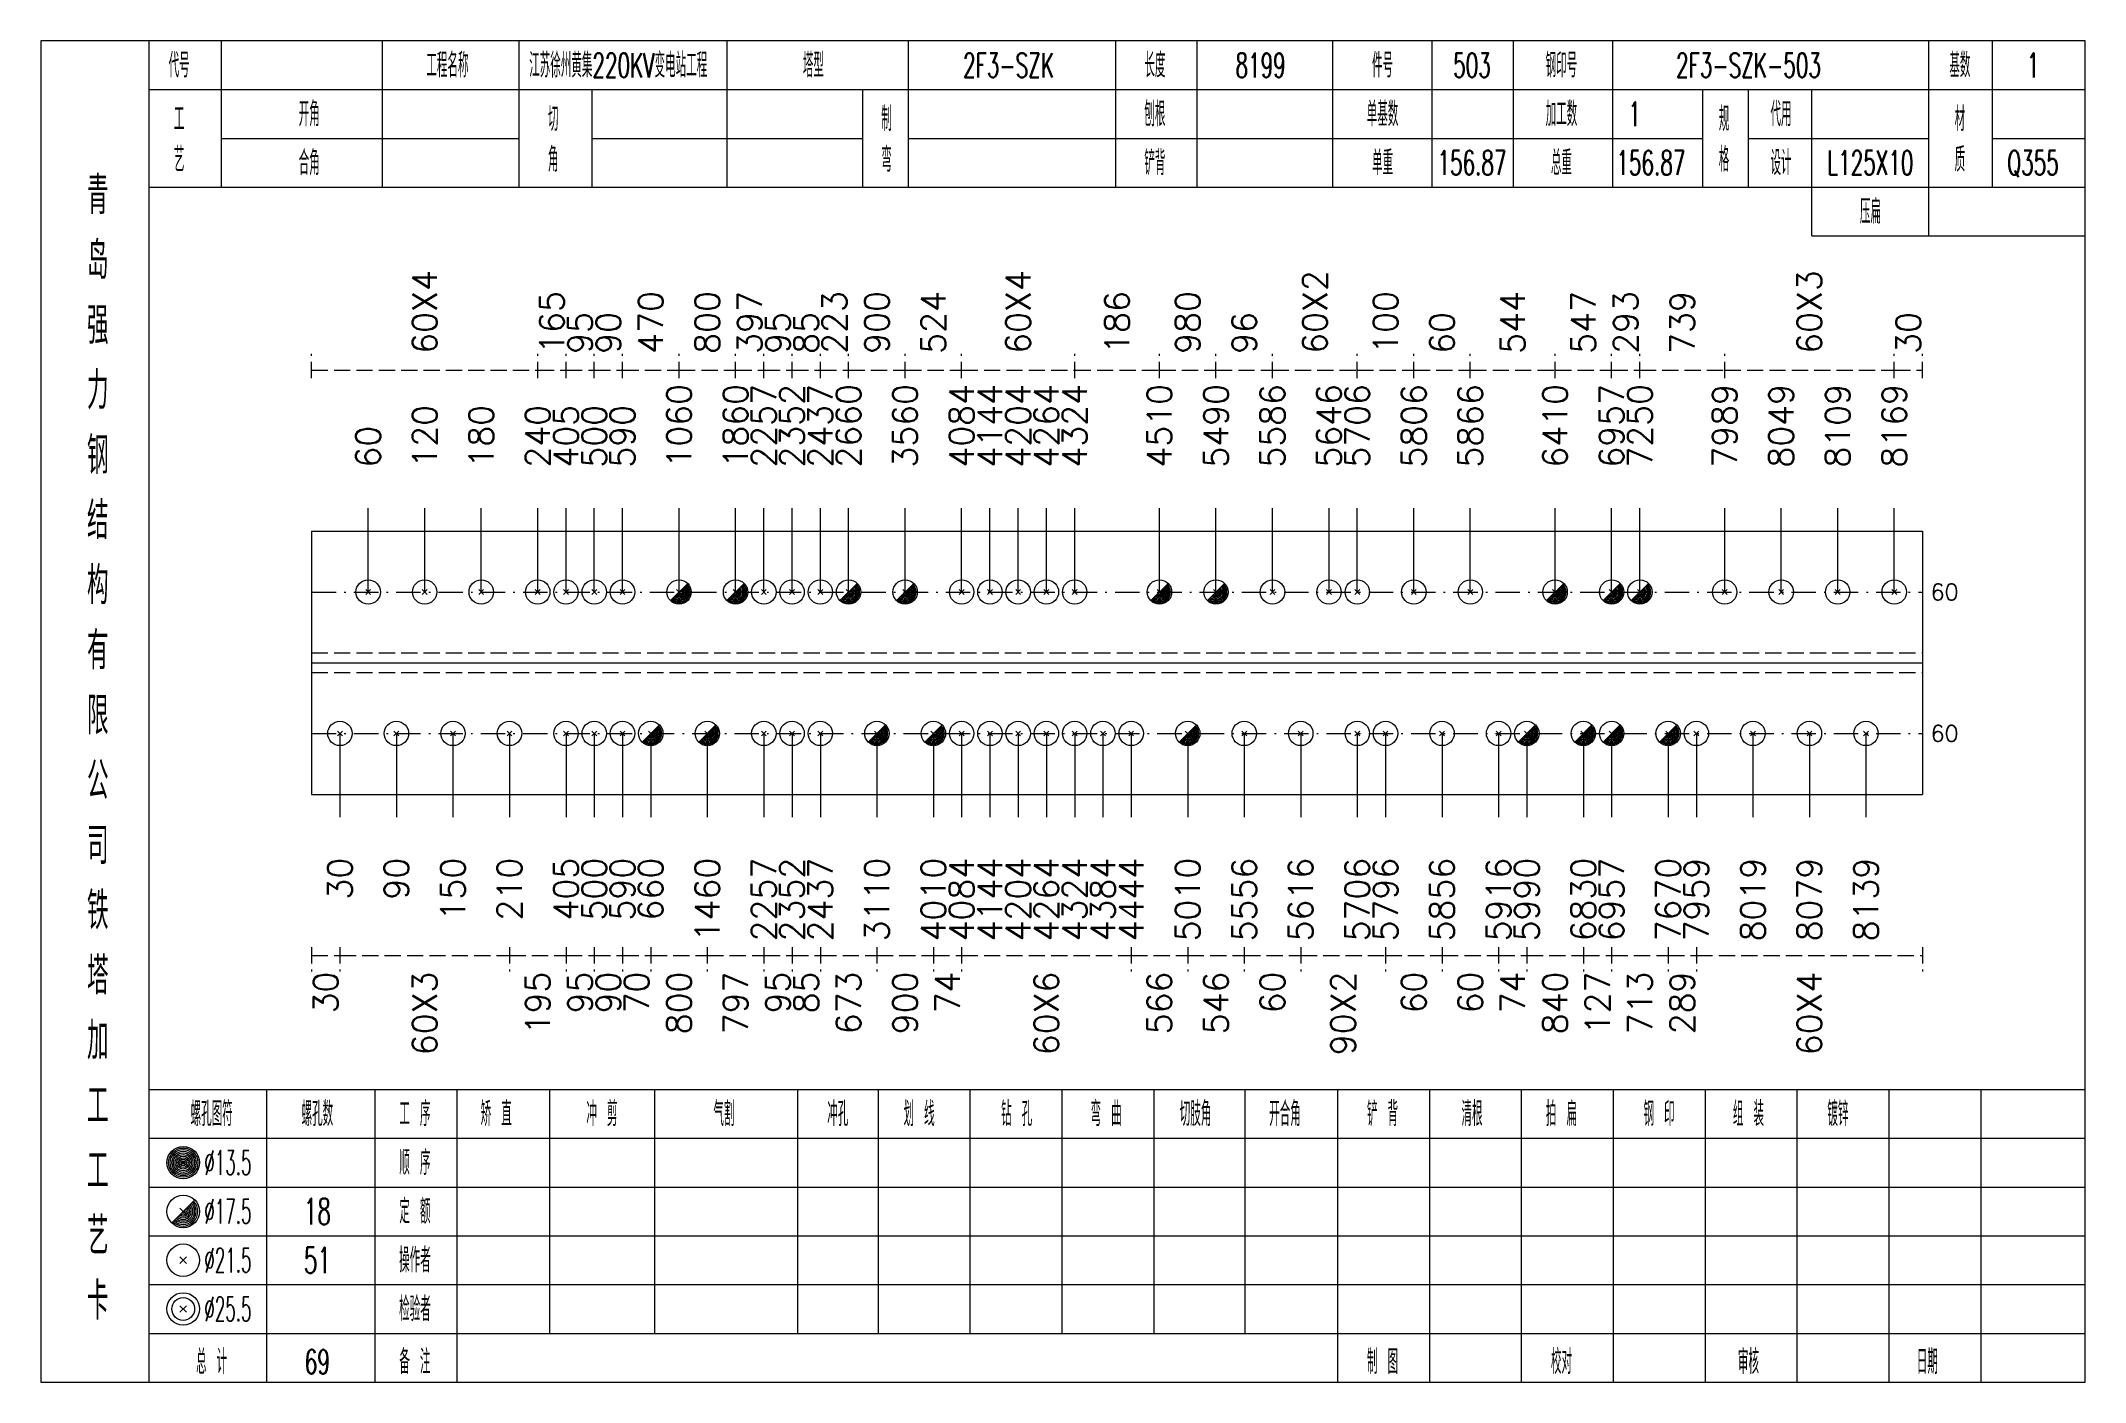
# Model space of a CAD drawing. Extents: x 0 to 4623, y -1159 to 4890.
# Drawn here: x 622.8 to 874.2, y 2475 to 2640 of the extents above; entities that cross this region are included whole.
import ezdxf
from ezdxf.enums import TextEntityAlignment as Align

# ---------------------------------------------------------------- set-up
doc = ezdxf.new("R2010")
doc.units = 0
doc.header["$MEASUREMENT"] = 0
doc.linetypes.add('一点画线', pattern=[5.2, 3, -1, 0.2, -1])
doc.linetypes.add('虚线', pattern=[2.75, 2, -0.75])
doc.layers.get('0').update_dxf_attribs({"linetype": 'CONTINUOUS', "lineweight": 25})
for name, color, linetype, lineweight in [('1', 7, 'CONTINUOUS', 25), ('4', 7, 'CONTINUOUS', 25), ('5', 7, 'CONTINUOUS', 25)]:
    doc.layers.add(name, color=color, linetype=linetype, lineweight=lineweight)
doc.styles.get("Standard").update_dxf_attribs({"font": 'simplex.shx', "width": 0.7, "height": 3, "bigfont": 'gbhzfs.shx'})

msp = doc.modelspace()

# ---------------------------------------------------------------- texts
at = {"color": 8, "linetype": 'Continuous', "lineweight": 9}
for s, p in [('60X4', (670.002, 2601.5)), ('60X4', (742.986, 2601.5)), ('60X2', (779.478, 2601.5)), ('60X3', (840.298, 2601.5)), ('165', (685.641, 2601.5)), ('470', (697.805, 2601.5)), ('800', (704.756, 2601.5)), ('397', (709.969, 2601.5)), ('223', (720.396, 2601.5)), ('900', (725.609, 2601.5)), ('524', (732.56, 2601.5)), ('186', (755.15, 2601.5)), ('980', (763.839, 2601.5)), ('100', (788.167, 2601.5)), ('544', (803.806, 2601.5)), ('547', (812.495, 2601.5)), ('293', (817.708, 2601.5)), ('739', (824.659, 2601.5)), ('95', (689.117, 2601.5)), ('90', (692.592, 2601.5)), ('95', (713.445, 2601.5)), ('85', (716.92, 2601.5)), ('96', (770.789, 2601.5)), ('60', (795.118, 2601.5)), ('30', (852.462, 2601.5))]:
    msp.add_text(s, height=3, rotation=90, dxfattribs=at).set_placement(p, align=Align.MIDDLE_LEFT)
at = {"color": 7, "linetype": 'Continuous', "lineweight": 13}
for s, p in [('1060', (701.281, 2587.5)), ('1860', (708.232, 2587.5)), ('2257', (711.707, 2587.5)), ('2352', (715.182, 2587.5)), ('2437', (718.658, 2587.5)), ('2660', (722.133, 2587.5)), ('3560', (729.084, 2587.5)), ('4084', (736.035, 2587.5)), ('4144', (739.511, 2587.5)), ('4204', (742.986, 2587.5)), ('4264', (746.461, 2587.5)), ('4324', (749.937, 2587.5)), ('4510', (760.363, 2587.5)), ('5490', (767.314, 2587.5)), ('5586', (774.265, 2587.5)), ('5646', (781.216, 2587.5)), ('5706', (784.691, 2587.5)), ('5806', (791.642, 2587.5)), ('5866', (798.593, 2587.5)), ('6410', (809.019, 2587.5)), ('6957', (815.97, 2587.5)), ('7250', (819.446, 2587.5)), ('7989', (829.872, 2587.5)), ('8049', (836.823, 2587.5)), ('8109', (843.774, 2587.5)), ('8169', (850.725, 2587.5)), ('120', (670.002, 2587.5)), ('180', (676.953, 2587.5)), ('240', (683.904, 2587.5)), ('405', (687.379, 2587.5)), ('500', (690.854, 2587.5)), ('590', (694.33, 2587.5)), ('60', (663.051, 2587.5))]:
    msp.add_text(s, height=3, rotation=90, dxfattribs=at).set_placement(p, align=Align.MIDDLE_LEFT)
for p in [(855.2, 2572.2), (855.2, 2554.8)]:
    msp.add_text('60', height=2, dxfattribs=at).set_placement(p, align=Align.MIDDLE_LEFT)
at = {"color": 8, "linetype": 'Continuous', "lineweight": 9}
for s, p in [('30', (657.838, 2525.5)), ('60X3', (670.002, 2525.5)), ('195', (683.904, 2525.5)), ('95', (689.117, 2525.5)), ('90', (692.592, 2525.5)), ('70', (696.068, 2525.5)), ('800', (701.281, 2525.5)), ('797', (708.232, 2525.5)), ('95', (713.445, 2525.5)), ('85', (716.92, 2525.5)), ('673', (722.133, 2525.5)), ('900', (729.084, 2525.5)), ('74', (734.297, 2525.5)), ('60X6', (746.461, 2525.5)), ('566', (760.363, 2525.5)), ('546', (767.314, 2525.5)), ('60', (774.265, 2525.5)), ('90X2', (782.954, 2525.5)), ('60', (791.642, 2525.5)), ('60', (798.593, 2525.5)), ('74', (803.806, 2525.5)), ('840', (809.019, 2525.5)), ('127', (814.232, 2525.5)), ('713', (819.446, 2525.5)), ('289', (824.659, 2525.5)), ('60X4', (840.298, 2525.5))]:
    msp.add_text(s, height=3, rotation=90, dxfattribs=at).set_placement(p, align=Align.MIDDLE_RIGHT)
at = {"layer": '1', "color": 7, "linetype": 'Continuous', "lineweight": 13}
for s, p in [('4084', (736.035, 2539.5)), ('4144', (739.511, 2539.5)), ('4204', (742.986, 2539.5)), ('4264', (746.461, 2539.5)), ('4324', (749.937, 2539.5)), ('4384', (753.412, 2539.5)), ('4444', (756.888, 2539.5)), ('30', (659.575, 2539.5)), ('90', (666.526, 2539.5)), ('150', (673.477, 2539.5)), ('210', (680.428, 2539.5)), ('405', (687.379, 2539.5)), ('500', (690.854, 2539.5)), ('590', (694.33, 2539.5)), ('660', (697.805, 2539.5)), ('1460', (704.756, 2539.5)), ('2257', (711.707, 2539.5)), ('2352', (715.182, 2539.5)), ('2437', (718.658, 2539.5)), ('3110', (725.609, 2539.5)), ('4010', (732.56, 2539.5)), ('5010', (763.839, 2539.5)), ('5556', (770.789, 2539.5)), ('5616', (777.74, 2539.5)), ('5706', (784.691, 2539.5)), ('5796', (788.167, 2539.5)), ('5856', (795.118, 2539.5)), ('5916', (802.068, 2539.5)), ('5990', (805.544, 2539.5)), ('6830', (812.495, 2539.5)), ('6957', (815.97, 2539.5)), ('7670', (822.921, 2539.5)), ('7959', (826.396, 2539.5)), ('8019', (833.347, 2539.5)), ('8079', (840.298, 2539.5)), ('8139', (847.249, 2539.5))]:
    msp.add_text(s, height=3, rotation=90, dxfattribs=at).set_placement(p, align=Align.MIDDLE_RIGHT)
at = {"layer": '4', "color": 1, "linetype": 'Continuous', "lineweight": 13}
for s, height, width, p in [('代号', 3, 0.6, (639.8, 2637)), ('工程名称', 3, 0.6, (672.8, 2637)), ('江苏徐州黄集220KV变电站工程', 3, 0.6, (693.8, 2637)), ('塔型', 3, 0.6, (717.8, 2637)), ('2F3-SZK', 3, 0.6, (741.8, 2637)), ('长度', 3, 0.6, (759.8, 2637)), ('8199', 3, 0.6, (772.8, 2637)), ('件号', 3, 0.6, (787.8, 2637)), ('503', 3, 0.6, (798.8, 2637)), ('钢印号', 3, 0.6, (809.8, 2637)), ('2F3-SZK-503', 3, 0.6, (832.8, 2637)), ('基数', 3, 0.6, (858.8, 2637)), ('1', 3, 0.6, (867.8, 2637)), ('开角', 3, 0.6, (655.8, 2631)), ('制', 3, 0.6, (726.8, 2630.4)), ('刨根', 3, 0.6, (759.8, 2631)), ('单基数', 3, 0.6, (787.8, 2631)), ('加工数', 3, 0.6, (809.8, 2631)), ('1', 3, 0.6, (818.8, 2631)), ('规', 3, 0.6, (829.8, 2630.4)), ('代用', 3, 0.6, (836.8, 2631)), ('材', 3, 0.6, (858.8, 2630.4)), ('工', 3, 0.6, (639.8, 2630.4)), ('切', 3, 0.6, (685.8, 2630.4)), ('艺', 3, 0.6, (639.8, 2625.4)), ('角', 3, 0.6, (685.8, 2625.4)), ('弯', 3, 0.6, (726.8, 2625.4)), ('格', 3, 0.6, (829.8, 2625.4)), ('质', 3, 0.6, (858.8, 2625.4)), ('合角', 3, 0.6, (655.8, 2625)), ('铲背', 3, 0.6, (759.8, 2625)), ('单重', 3, 0.6, (787.8, 2625)), ('156.87', 3, 0.6, (798.8, 2625)), ('总重', 3, 0.6, (809.8, 2625)), ('156.87', 3, 0.6, (820.8, 2625)), ('设计', 3, 0.6, (836.8, 2625)), ('L125X10', 3, 0.6, (847.8, 2625)), ('Q355', 3, 0.6, (867.8, 2625)), ('青', 4.6, 0.8, (629.8, 2621)), ('压扁', 3, 0.6, (847.8, 2619)), ('岛', 4.6, 0.8, (629.8, 2613)), ('强', 4.6, 0.8, (629.8, 2605)), ('力', 4.6, 0.8, (629.8, 2597)), ('钢', 4.6, 0.8, (629.8, 2589)), ('结', 4.6, 0.8, (629.8, 2581)), ('构', 4.6, 0.8, (629.8, 2573)), ('有', 4.6, 0.8, (629.8, 2565)), ('限', 4.6, 0.8, (629.8, 2557)), ('公', 4.6, 0.8, (629.8, 2549)), ('司', 4.6, 0.8, (629.8, 2541)), ('铁', 4.6, 0.8, (629.8, 2533)), ('塔', 4.6, 0.8, (629.8, 2525)), ('加', 4.6, 0.8, (629.8, 2517)), ('工', 4.6, 0.8, (629.8, 2509)), ('螺孔图符', 3, 0.6, (643.8, 2508)), ('螺孔数', 3, 0.6, (656.8, 2508)), ('工 序', 3, 0.6, (668.8, 2508)), ('矫 直', 3, 0.6, (678.8, 2508)), ('冲 剪', 3, 0.6, (691.8, 2508)), ('气割', 3, 0.6, (706.8, 2508)), ('冲孔', 3, 0.6, (720.8, 2508)), ('划 线', 3, 0.6, (730.8, 2508)), ('钻 孔', 3, 0.6, (742.8, 2508)), ('弯 曲', 3, 0.6, (753.8, 2508)), ('切肢角', 3, 0.6, (764.8, 2508)), ('开合角', 3, 0.6, (775.8, 2508)), ('铲 背', 3, 0.6, (787.8, 2508)), ('清根', 3, 0.6, (798.8, 2508)), ('拍 扁', 3, 0.6, (809.8, 2508)), ('钢 印', 3, 0.6, (821.8, 2508)), ('组 装', 3, 0.6, (832.8, 2508)), ('镀锌', 3, 0.6, (843.8, 2508)), ('工', 4.6, 0.8, (629.8, 2501)), ('%%C13.5', 3, 0.5, (645.8, 2502)), ('顺 序', 3, 0.6, (668.8, 2502)), ('%%C17.5', 3, 0.5, (645.8, 2496)), ('18', 3.2, 0.6, (656.8, 2496)), ('定 额', 3, 0.6, (668.8, 2496)), ('艺', 4.6, 0.8, (629.8, 2493)), ('%%C21.5', 3, 0.5, (645.8, 2490)), ('51', 3.2, 0.6, (656.8, 2490)), ('操作者', 3, 0.6, (668.8, 2490)), ('卡', 4.6, 0.8, (629.8, 2485)), ('%%C25.5', 3, 0.5, (645.8, 2484)), ('检验者', 3, 0.6, (668.8, 2484)), ('总 计', 3, 0.6, (643.8, 2477.5)), ('69', 3, 0.6, (656.8, 2477.5)), ('备 注', 3, 0.6, (668.8, 2477.5)), ('制 图', 3, 0.6, (787.8, 2477.5)), ('校对', 3, 0.6, (809.8, 2477.5)), ('审核', 3, 0.6, (832.8, 2477.5)), ('日期', 3, 0.6, (854.8, 2477.5))]:
    msp.add_text(s, height=height, dxfattribs=dict(at, width=width)).set_placement(p, align=Align.MIDDLE_CENTER)

# ---------------------------------------------------------------- blocks, each defined once
blk = doc.blocks.new('孔21.5')
at = {"layer": '5', "color": 7, "linetype": 'Continuous', "lineweight": 13}
for p, q in [((-0.2, -0.2), (0.2, 0.2)), ((-0.2, 0.2), (0.2, -0.2))]:
    blk.add_line(p, q, dxfattribs=at)
blk.add_circle((0, 0), 1, dxfattribs=at)
blk = doc.blocks.new('孔17.5')
at = {"layer": '5', "color": 7, "linetype": 'Continuous', "lineweight": 13}
for p, q in [((-0.707, -0.707), (0.707, 0.707)), ((-0.2, 0.2), (0.2, -0.2))]:
    blk.add_line(p, q, dxfattribs=at)
blk.add_circle((0, 0), 1, dxfattribs=at)
for radius in [0.9, 0.8, 0.7, 0.6, 0.5, 0.4, 0.3, 0.2, 0.1]:
    blk.add_arc((0, 0), radius, 225, 45, dxfattribs=at)

# ---------------------------------------------------------------- linework, layer by layer
at = {"color": 8, "linetype": '虚线', "lineweight": 9}
for p, q in [((656.1, 2598.5), (656.1, 2601.5)), ((656.1, 2599.5), (683.904, 2599.5)), ((683.904, 2598.5), (683.904, 2601.5)), ((683.904, 2598.5), (683.904, 2601.5)), ((683.904, 2599.5), (687.379, 2599.5)), ((687.379, 2598.5), (687.379, 2601.5)), ((687.379, 2598.5), (687.379, 2601.5)), ((687.379, 2599.5), (690.854, 2599.5)), ((690.854, 2598.5), (690.854, 2601.5)), ((690.854, 2598.5), (690.854, 2601.5)), ((690.854, 2599.5), (694.33, 2599.5)), ((694.33, 2598.5), (694.33, 2601.5)), ((694.33, 2598.5), (694.33, 2601.5)), ((694.33, 2599.5), (701.281, 2599.5)), ((701.281, 2598.5), (701.281, 2601.5)), ((701.281, 2598.5), (701.281, 2601.5)), ((701.281, 2599.5), (708.232, 2599.5)), ((708.232, 2598.5), (708.232, 2601.5)), ((708.232, 2598.5), (708.232, 2601.5)), ((708.232, 2599.5), (711.707, 2599.5)), ((711.707, 2598.5), (711.707, 2601.5)), ((711.707, 2598.5), (711.707, 2601.5)), ((711.707, 2599.5), (715.182, 2599.5)), ((715.182, 2598.5), (715.182, 2601.5)), ((715.182, 2598.5), (715.182, 2601.5)), ((715.182, 2599.5), (718.658, 2599.5)), ((718.658, 2598.5), (718.658, 2601.5)), ((718.658, 2598.5), (718.658, 2601.5)), ((718.658, 2599.5), (722.133, 2599.5)), ((722.133, 2598.5), (722.133, 2601.5)), ((722.133, 2598.5), (722.133, 2601.5)), ((722.133, 2599.5), (729.084, 2599.5)), ((729.084, 2598.5), (729.084, 2601.5)), ((729.084, 2598.5), (729.084, 2601.5)), ((729.084, 2599.5), (736.035, 2599.5)), ((736.035, 2598.5), (736.035, 2601.5)), ((736.035, 2598.5), (736.035, 2601.5)), ((736.035, 2599.5), (749.937, 2599.5)), ((749.937, 2598.5), (749.937, 2601.5)), ((749.937, 2598.5), (749.937, 2601.5)), ((749.937, 2599.5), (760.363, 2599.5)), ((760.363, 2598.5), (760.363, 2601.5)), ((760.363, 2598.5), (760.363, 2601.5)), ((760.363, 2599.5), (767.314, 2599.5)), ((767.314, 2598.5), (767.314, 2601.5)), ((767.314, 2598.5), (767.314, 2601.5)), ((767.314, 2599.5), (774.265, 2599.5)), ((774.265, 2598.5), (774.265, 2601.5)), ((774.265, 2598.5), (774.265, 2601.5)), ((774.265, 2599.5), (784.691, 2599.5)), ((784.691, 2598.5), (784.691, 2601.5)), ((784.691, 2598.5), (784.691, 2601.5)), ((784.691, 2599.5), (791.642, 2599.5)), ((791.642, 2598.5), (791.642, 2601.5)), ((791.642, 2598.5), (791.642, 2601.5)), ((791.642, 2599.5), (798.593, 2599.5)), ((798.593, 2598.5), (798.593, 2601.5)), ((798.593, 2598.5), (798.593, 2601.5)), ((798.593, 2599.5), (809.019, 2599.5)), ((809.019, 2598.5), (809.019, 2601.5)), ((809.019, 2598.5), (809.019, 2601.5)), ((809.019, 2599.5), (815.97, 2599.5)), ((815.97, 2598.5), (815.97, 2601.5)), ((815.97, 2598.5), (815.97, 2601.5)), ((815.97, 2599.5), (819.446, 2599.5)), ((819.446, 2598.5), (819.446, 2601.5)), ((819.446, 2598.5), (819.446, 2601.5)), ((819.446, 2599.5), (829.872, 2599.5)), ((829.872, 2598.5), (829.872, 2601.5)), ((829.872, 2598.5), (829.872, 2601.5)), ((829.872, 2599.5), (850.725, 2599.5)), ((850.725, 2598.5), (850.725, 2601.5)), ((850.725, 2598.5), (850.725, 2601.5)), ((850.725, 2599.5), (854.2, 2599.5)), ((854.2, 2598.5), (854.2, 2601.5)), ((656.1, 2528.5), (656.1, 2525.5)), ((656.1, 2527.5), (659.575, 2527.5)), ((659.575, 2528.5), (659.575, 2525.5)), ((659.575, 2528.5), (659.575, 2525.5)), ((659.575, 2527.5), (680.428, 2527.5)), ((680.428, 2528.5), (680.428, 2525.5)), ((680.428, 2528.5), (680.428, 2525.5)), ((680.428, 2527.5), (687.379, 2527.5)), ((687.379, 2528.5), (687.379, 2525.5)), ((687.379, 2528.5), (687.379, 2525.5)), ((687.379, 2527.5), (690.854, 2527.5)), ((690.854, 2528.5), (690.854, 2525.5)), ((690.854, 2528.5), (690.854, 2525.5)), ((690.854, 2527.5), (694.33, 2527.5)), ((694.33, 2528.5), (694.33, 2525.5)), ((694.33, 2528.5), (694.33, 2525.5)), ((694.33, 2527.5), (697.805, 2527.5)), ((697.805, 2528.5), (697.805, 2525.5)), ((697.805, 2528.5), (697.805, 2525.5)), ((697.805, 2527.5), (704.756, 2527.5)), ((704.756, 2528.5), (704.756, 2525.5)), ((704.756, 2528.5), (704.756, 2525.5)), ((704.756, 2527.5), (711.707, 2527.5)), ((711.707, 2528.5), (711.707, 2525.5)), ((711.707, 2528.5), (711.707, 2525.5)), ((711.707, 2527.5), (715.182, 2527.5)), ((715.182, 2528.5), (715.182, 2525.5)), ((715.182, 2528.5), (715.182, 2525.5)), ((715.182, 2527.5), (718.658, 2527.5)), ((718.658, 2528.5), (718.658, 2525.5)), ((718.658, 2528.5), (718.658, 2525.5)), ((718.658, 2527.5), (725.609, 2527.5)), ((725.609, 2528.5), (725.609, 2525.5)), ((725.609, 2528.5), (725.609, 2525.5)), ((725.609, 2527.5), (732.56, 2527.5)), ((732.56, 2528.5), (732.56, 2525.5)), ((732.56, 2528.5), (732.56, 2525.5)), ((732.56, 2527.5), (736.035, 2527.5)), ((736.035, 2528.5), (736.035, 2525.5)), ((736.035, 2528.5), (736.035, 2525.5)), ((736.035, 2527.5), (756.888, 2527.5)), ((756.888, 2528.5), (756.888, 2525.5)), ((756.888, 2528.5), (756.888, 2525.5)), ((756.888, 2527.5), (763.839, 2527.5)), ((763.839, 2528.5), (763.839, 2525.5)), ((763.839, 2528.5), (763.839, 2525.5)), ((763.839, 2527.5), (770.789, 2527.5)), ((770.789, 2528.5), (770.789, 2525.5)), ((770.789, 2528.5), (770.789, 2525.5)), ((770.789, 2527.5), (777.74, 2527.5)), ((777.74, 2528.5), (777.74, 2525.5)), ((777.74, 2528.5), (777.74, 2525.5)), ((777.74, 2527.5), (788.167, 2527.5)), ((788.167, 2528.5), (788.167, 2525.5)), ((788.167, 2528.5), (788.167, 2525.5)), ((788.167, 2527.5), (795.118, 2527.5)), ((795.118, 2528.5), (795.118, 2525.5)), ((795.118, 2528.5), (795.118, 2525.5)), ((795.118, 2527.5), (802.068, 2527.5)), ((802.068, 2528.5), (802.068, 2525.5)), ((802.068, 2528.5), (802.068, 2525.5)), ((802.068, 2527.5), (805.544, 2527.5)), ((805.544, 2528.5), (805.544, 2525.5)), ((805.544, 2528.5), (805.544, 2525.5)), ((805.544, 2527.5), (812.495, 2527.5)), ((812.495, 2528.5), (812.495, 2525.5)), ((812.495, 2528.5), (812.495, 2525.5)), ((812.495, 2527.5), (815.97, 2527.5)), ((815.97, 2528.5), (815.97, 2525.5)), ((815.97, 2528.5), (815.97, 2525.5)), ((815.97, 2527.5), (822.921, 2527.5)), ((822.921, 2528.5), (822.921, 2525.5)), ((822.921, 2528.5), (822.921, 2525.5)), ((822.921, 2527.5), (826.396, 2527.5)), ((826.396, 2528.5), (826.396, 2525.5)), ((826.396, 2528.5), (826.396, 2525.5)), ((826.396, 2527.5), (854.2, 2527.5)), ((854.2, 2528.5), (854.2, 2525.5))]:
    msp.add_line(p, q, dxfattribs=at)
at = {"color": 7, "linetype": 'Continuous', "lineweight": 13}
for p, q in [((663.051, 2572.2), (663.051, 2582.5)), ((670.002, 2572.2), (670.002, 2582.5)), ((676.953, 2572.2), (676.953, 2582.5)), ((683.904, 2572.2), (683.904, 2582.5)), ((687.379, 2572.2), (687.379, 2582.5)), ((690.854, 2572.2), (690.854, 2582.5)), ((694.33, 2572.2), (694.33, 2582.5)), ((701.281, 2572.2), (701.281, 2582.5)), ((708.232, 2572.2), (708.232, 2582.5)), ((711.707, 2572.2), (711.707, 2582.5)), ((715.182, 2572.2), (715.182, 2582.5)), ((718.658, 2572.2), (718.658, 2582.5)), ((722.133, 2572.2), (722.133, 2582.5)), ((729.084, 2572.2), (729.084, 2582.5)), ((736.035, 2572.2), (736.035, 2582.5)), ((739.511, 2572.2), (739.511, 2582.5)), ((742.986, 2572.2), (742.986, 2582.5)), ((746.461, 2572.2), (746.461, 2582.5)), ((749.937, 2572.2), (749.937, 2582.5)), ((760.363, 2572.2), (760.363, 2582.5)), ((767.314, 2572.2), (767.314, 2582.5)), ((774.265, 2572.2), (774.265, 2582.5)), ((781.216, 2572.2), (781.216, 2582.5)), ((784.691, 2572.2), (784.691, 2582.5)), ((791.642, 2572.2), (791.642, 2582.5)), ((798.593, 2572.2), (798.593, 2582.5)), ((809.019, 2572.2), (809.019, 2582.5)), ((815.97, 2572.2), (815.97, 2582.5)), ((819.446, 2572.2), (819.446, 2582.5)), ((829.872, 2572.2), (829.872, 2582.5)), ((836.823, 2572.2), (836.823, 2582.5)), ((843.774, 2572.2), (843.774, 2582.5)), ((850.725, 2572.2), (850.725, 2582.5)), ((659.575, 2554.8), (659.575, 2544.5)), ((666.526, 2554.8), (666.526, 2544.5)), ((673.477, 2554.8), (673.477, 2544.5)), ((680.428, 2554.8), (680.428, 2544.5)), ((687.379, 2554.8), (687.379, 2544.5)), ((690.854, 2554.8), (690.854, 2544.5)), ((694.33, 2554.8), (694.33, 2544.5)), ((697.805, 2554.8), (697.805, 2544.5)), ((704.756, 2554.8), (704.756, 2544.5)), ((711.707, 2554.8), (711.707, 2544.5)), ((715.182, 2554.8), (715.182, 2544.5)), ((718.658, 2554.8), (718.658, 2544.5)), ((725.609, 2554.8), (725.609, 2544.5)), ((732.56, 2554.8), (732.56, 2544.5)), ((736.035, 2554.8), (736.035, 2544.5)), ((739.511, 2554.8), (739.511, 2544.5)), ((742.986, 2554.8), (742.986, 2544.5)), ((746.461, 2554.8), (746.461, 2544.5)), ((749.937, 2554.8), (749.937, 2544.5)), ((753.412, 2554.8), (753.412, 2544.5)), ((756.888, 2554.8), (756.888, 2544.5)), ((763.839, 2554.8), (763.839, 2544.5)), ((770.789, 2554.8), (770.789, 2544.5)), ((777.74, 2554.8), (777.74, 2544.5)), ((784.691, 2554.8), (784.691, 2544.5)), ((788.167, 2554.8), (788.167, 2544.5)), ((795.118, 2554.8), (795.118, 2544.5)), ((802.068, 2554.8), (802.068, 2544.5)), ((805.544, 2554.8), (805.544, 2544.5)), ((812.495, 2554.8), (812.495, 2544.5)), ((815.97, 2554.8), (815.97, 2544.5)), ((822.921, 2554.8), (822.921, 2544.5)), ((826.396, 2554.8), (826.396, 2544.5)), ((833.347, 2554.8), (833.347, 2544.5)), ((840.298, 2554.8), (840.298, 2544.5)), ((847.249, 2554.8), (847.249, 2544.5))]:
    msp.add_line(p, q, dxfattribs=at)
at = {"color": 7, "linetype": 'Continuous', "lineweight": 18}
for p, q in [((656.1, 2579.7), (656.1, 2547.3)), ((656.1, 2579.7), (854.2, 2579.7)), ((854.2, 2579.7), (854.2, 2547.3)), ((656.1, 2563.5), (854.2, 2563.5))]:
    msp.add_line(p, q, dxfattribs=at)
at = {"color": 3, "linetype": '一点画线', "lineweight": 13}
for p, q in [((656.1, 2572.2), (854.2, 2572.2)), ((656.1, 2554.8), (854.2, 2554.8))]:
    msp.add_line(p, q, dxfattribs=at)
at = {"color": 1, "linetype": '虚线', "lineweight": 18}
for p, q in [((656.1, 2564.7), (854.2, 2564.7)), ((656.1, 2562.3), (854.2, 2562.3))]:
    msp.add_line(p, q, dxfattribs=at)
at = {"layer": '1', "color": 7, "linetype": 'Continuous', "lineweight": 18}
msp.add_line((656.1, 2547.3), (854.2, 2547.3), dxfattribs=at)
at = {"layer": '4', "color": 1, "linetype": 'Continuous', "lineweight": 18}
for p, q in [((636.1, 2475), (636.1, 2640)), ((645, 2622), (645, 2640)), ((664.8, 2622), (664.8, 2640)), ((681.6, 2622), (681.6, 2640)), ((707.2, 2622), (707.2, 2640)), ((729.5, 2622), (729.5, 2640)), ((755, 2622), (755, 2640)), ((765, 2622), (765, 2640)), ((781.7, 2622), (781.7, 2640)), ((793.9, 2622), (793.9, 2640)), ((803.9, 2622), (803.9, 2640)), ((816.1, 2622), (816.1, 2640)), ((855, 2616), (855, 2640)), ((862.8, 2622), (862.8, 2640)), ((636.1, 2634), (874.2, 2634)), ((690.6, 2622), (690.6, 2634)), ((723.9, 2622), (723.9, 2634)), ((827.2, 2622), (827.2, 2634)), ((832.8, 2622), (832.8, 2634)), ((840.6, 2616), (840.6, 2634)), ((645, 2628), (681.6, 2628)), ((690.6, 2628), (723.9, 2628)), ((729.5, 2628), (827.2, 2628)), ((832.8, 2628), (855, 2628)), ((862.8, 2628), (874.2, 2628)), ((636.1, 2622), (874.2, 2622)), ((840.6, 2616), (874.2, 2616)), ((636.1, 2511), (874.2, 2511)), ((650.6, 2475), (650.6, 2511)), ((663.9, 2475), (663.9, 2511)), ((674, 2475), (674, 2511)), ((685.4, 2481), (685.4, 2511)), ((698.3, 2481), (698.3, 2511)), ((715.9, 2481), (715.9, 2511)), ((725.8, 2481), (725.8, 2511)), ((737.1, 2481), (737.1, 2511)), ((748.4, 2481), (748.4, 2511)), ((759.7, 2481), (759.7, 2511)), ((770.9, 2481), (770.9, 2511)), ((782.3, 2481), (782.3, 2511)), ((793.6, 2481), (793.6, 2511)), ((804.9, 2481), (804.9, 2511)), ((816.2, 2481), (816.2, 2511)), ((827.5, 2481), (827.5, 2511)), ((838.8, 2481), (838.8, 2511)), ((850.1, 2481), (850.1, 2511)), ((861.4, 2481), (861.4, 2511)), ((636.1, 2505), (874.2, 2505)), ((636.1, 2499), (874.2, 2499)), ((636.1, 2493), (874.2, 2493)), ((636.1, 2487), (874.2, 2487)), ((636.1, 2481), (874.2, 2481)), ((782.3, 2475), (782.3, 2481)), ((793.6, 2475), (793.6, 2481)), ((804.9, 2475), (804.9, 2481)), ((816.2, 2475), (816.2, 2481)), ((827.5, 2475), (827.5, 2481)), ((838.8, 2475), (838.8, 2481)), ((850.1, 2475), (850.1, 2481)), ((861.4, 2475), (861.4, 2481))]:
    msp.add_line(p, q, dxfattribs=at)
at = {"layer": '4', "color": 7, "linetype": 'Continuous', "lineweight": 13}
for p, q in [((640.1, 2501.8), (640.5, 2502.2)), ((640.5, 2501.8), (640.1, 2502.2)), ((638.886, 2494.586), (641.714, 2497.414)), ((639.9, 2496.4), (640.7, 2495.6)), ((639.9, 2489.6), (640.7, 2490.4)), ((639.9, 2490.4), (640.7, 2489.6)), ((639.9, 2483.6), (640.7, 2484.4)), ((639.9, 2484.4), (640.7, 2483.6))]:
    msp.add_line(p, q, dxfattribs=at)
at = {"layer": '4', "color": 1, "linetype": 'Continuous', "lineweight": 18}
msp.add_lwpolyline([(622.8, 2640), (622.8, 2475), (874.2, 2475), (874.2, 2640)], close=True, dxfattribs=at)
at = {"layer": '4', "color": 7, "linetype": 'Continuous', "lineweight": 13}
for centre, radius in [((640.3, 2502), 2), ((640.3, 2502), 1.8), ((640.3, 2502), 1.6), ((640.3, 2502), 1.4), ((640.3, 2502), 1.2), ((640.3, 2502), 1), ((640.3, 2502), 0.8), ((640.3, 2502), 0.6), ((640.3, 2502), 0.4), ((640.3, 2502), 0.2), ((640.3, 2496), 2), ((640.3, 2490), 2), ((640.3, 2484), 2), ((640.3, 2484), 1.4)]:
    msp.add_circle(centre, radius, dxfattribs=at)
for radius in [1.8, 1.6, 1.4, 1.2, 1, 0.8, 0.6, 0.4, 0.2]:
    msp.add_arc((640.3, 2496), radius, 225, 45, dxfattribs=at)

# ---------------------------------------------------------------- block references
at = {"color": 7, "linetype": 'Continuous', "lineweight": 13, "xscale": 1.5, "yscale": 1.5, "zscale": 1.5}
for name, p in [('孔21.5', (663.051, 2572.2)), ('孔21.5', (670.002, 2572.2)), ('孔21.5', (676.953, 2572.2)), ('孔21.5', (683.904, 2572.2)), ('孔21.5', (687.379, 2572.2)), ('孔21.5', (690.854, 2572.2)), ('孔21.5', (694.33, 2572.2)), ('孔17.5', (701.281, 2572.2)), ('孔17.5', (708.232, 2572.2)), ('孔21.5', (711.707, 2572.2)), ('孔21.5', (715.182, 2572.2)), ('孔21.5', (718.658, 2572.2)), ('孔17.5', (722.133, 2572.2)), ('孔17.5', (729.084, 2572.2)), ('孔21.5', (736.035, 2572.2)), ('孔21.5', (739.511, 2572.2)), ('孔21.5', (742.986, 2572.2)), ('孔21.5', (746.461, 2572.2)), ('孔21.5', (749.937, 2572.2)), ('孔17.5', (760.363, 2572.2)), ('孔17.5', (767.314, 2572.2)), ('孔21.5', (774.265, 2572.2)), ('孔21.5', (781.216, 2572.2)), ('孔21.5', (784.691, 2572.2)), ('孔21.5', (791.642, 2572.2)), ('孔21.5', (798.593, 2572.2)), ('孔17.5', (809.019, 2572.2)), ('孔17.5', (815.97, 2572.2)), ('孔17.5', (819.446, 2572.2)), ('孔21.5', (829.872, 2572.2)), ('孔21.5', (836.823, 2572.2)), ('孔21.5', (843.774, 2572.2)), ('孔21.5', (850.725, 2572.2))]:
    msp.add_blockref(name, p, dxfattribs=at)
at = {"layer": '1', "color": 7, "linetype": 'Continuous', "lineweight": 13, "xscale": 1.5, "yscale": 1.5, "zscale": 1.5}
for name, p in [('孔21.5', (659.575, 2554.8)), ('孔21.5', (666.526, 2554.8)), ('孔21.5', (673.477, 2554.8)), ('孔21.5', (680.428, 2554.8)), ('孔21.5', (687.379, 2554.8)), ('孔21.5', (690.854, 2554.8)), ('孔21.5', (694.33, 2554.8)), ('孔17.5', (697.805, 2554.8)), ('孔17.5', (704.756, 2554.8)), ('孔21.5', (711.707, 2554.8)), ('孔21.5', (715.182, 2554.8)), ('孔21.5', (718.658, 2554.8)), ('孔17.5', (725.609, 2554.8)), ('孔17.5', (732.56, 2554.8)), ('孔21.5', (736.035, 2554.8)), ('孔21.5', (739.511, 2554.8)), ('孔21.5', (742.986, 2554.8)), ('孔21.5', (746.461, 2554.8)), ('孔21.5', (749.937, 2554.8)), ('孔21.5', (753.412, 2554.8)), ('孔21.5', (756.888, 2554.8)), ('孔17.5', (763.839, 2554.8)), ('孔21.5', (770.789, 2554.8)), ('孔21.5', (777.74, 2554.8)), ('孔21.5', (784.691, 2554.8)), ('孔21.5', (788.167, 2554.8)), ('孔21.5', (795.118, 2554.8)), ('孔21.5', (802.068, 2554.8)), ('孔17.5', (805.544, 2554.8)), ('孔17.5', (812.495, 2554.8)), ('孔17.5', (815.97, 2554.8)), ('孔17.5', (822.921, 2554.8)), ('孔21.5', (826.396, 2554.8)), ('孔21.5', (833.347, 2554.8)), ('孔21.5', (840.298, 2554.8)), ('孔21.5', (847.249, 2554.8))]:
    msp.add_blockref(name, p, dxfattribs=at)

msp.set_redraw_order([(e.dxf.handle, doc.entitydb.next_handle()) for e in msp.query("TEXT MTEXT ATTDEF DIMENSION ARC_DIMENSION")])  # texts and dimensions are drawn at this point

doc.saveas('drawing.dxf')
